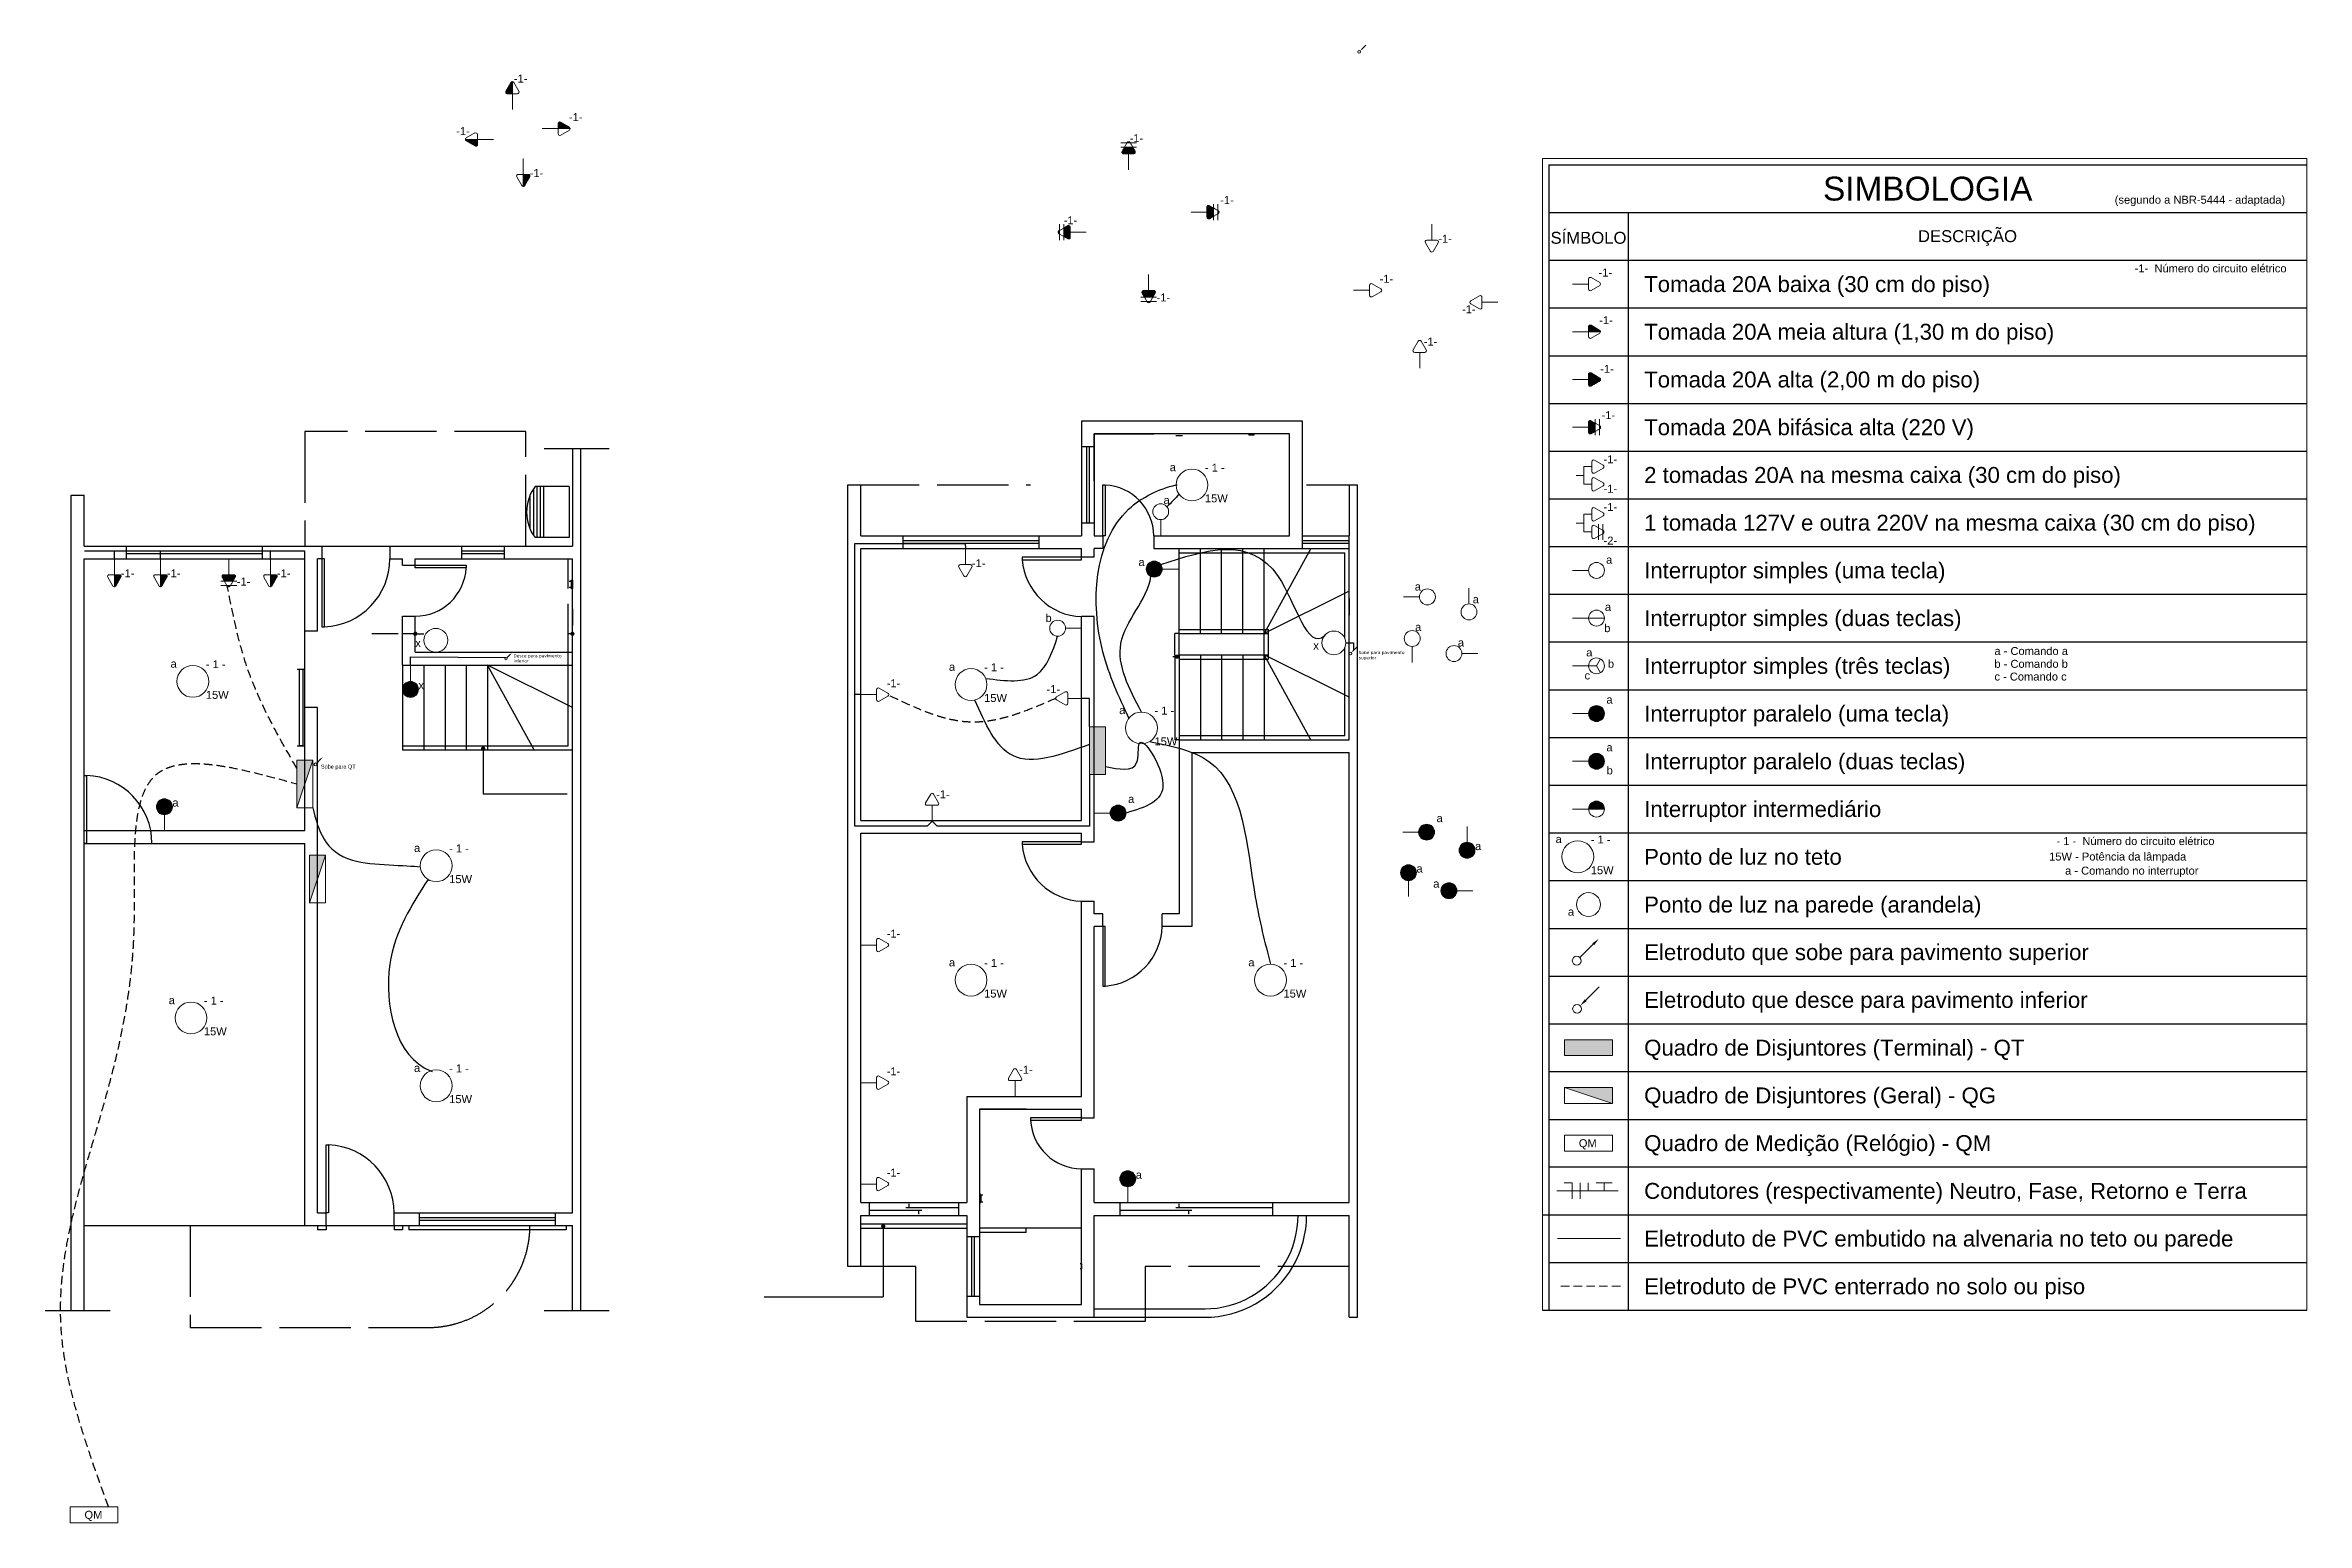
# Model space of a CAD drawing. Header units: millimetres. Extents: x 119340 to 275113, y 14111 to 50800.
# Drawn here: x 119340 to 145967, y 14111 to 31507 of the extents above; entities outside this region: 3.
import ezdxf
from ezdxf.enums import TextEntityAlignment as Align

# ---------------------------------------------------------------- set-up
doc = ezdxf.new("R2010")
doc.units = ezdxf.units.MM
doc.header["$LTSCALE"] = 200
for name, pattern in [('ACAD_ISO02W100', [15, 12, -3]), ('ACAD_ISO04W100', [30, 24, -3, 0, -3]), ('DASHED', [0.75, 0.5, -0.25])]:
    doc.linetypes.add(name, pattern=pattern)
for name, color, linetype, lineweight in [('arquitetonico', 7, 'Continuous', 9), ('Eletrodutos', 4, 'Continuous', 9), ('simbologia', 2, 'Continuous', 9)]:
    doc.layers.add(name, color=color, linetype=linetype, lineweight=lineweight)
doc.layers.add('Texto', color=9, linetype='Continuous')
doc.styles.add('style1', font='arial.ttf')
pattern_1 = [(45, (62944.5781, 29022.362), (-0.883883476, 0.883883476), [])]

msp = doc.modelspace()

# ---------------------------------------------------------------- texts
at = {"char_height": 36.53, "width": 622.18, "attachment_point": 1}
for s, insert in [('{\\fVerdana|b0|i0|c0|p34;Desce para pavimento inferior}', (124853, 24337)), ('{\\fVerdana|b0|i0|c0|p34;Sobe para pavimento superior}', (134805, 24375))]:
    msp.add_mtext(s, dxfattribs=dict(at, insert=insert))
at = {"layer": 'Texto', "style": 'style1'}
for s, height, p in [('a', 93.7, (275040, 50726)), ('-1-', 93.7, (124858, 31068)), ('-1-', 93.7, (125505, 30614)), ('-1-', 93.7, (124178, 30449)), ('-1-', 93.7, (132108, 30366)), ('-1-', 93.7, (125044, 29955)), ('-1-', 93.7, (133173, 29637)), ('-1-', 93.7, (131331, 29399)), ('-1-', 93.7, (135742, 29182)), ('-1-', 93.7, (135051, 28710)), ('-1-', 93.7, (137628, 28783)), ('Tomada 20A baixa (30 cm do piso)', 187.31, (138165, 28601)), ('       -1-  Número do circuito elétrico', 93.65, (143686, 28833)), ('-1-', 93.7, (132425, 28491)), ('-1-', 93.7, (136021, 28351)), ('-1-', 93.7, (137636, 28223)), ('Tomada 20A meia altura (1,30 m do piso)', 187.31, (138165, 28040)), ('-1-', 93.7, (135570, 27971)), ('-1-', 93.7, (137648, 27650)), ('Tomada 20A alta (2,00 m do piso)', 187.31, (138165, 27478)), ('-1-', 93.7, (137665, 27105)), ('Tomada 20A bifásica alta (220 V)', 187.31, (138165, 26916)), ('-1-', 93.7, (137687, 26585)), ('a', 93.7, (132580, 26492)), ('- 1 -', 93.7, (132994, 26486)), ('2 tomadas 20A na mesma caixa (30 cm do piso)', 187.31, (138165, 26354)), ('a', 93.7, (132507, 26105)), ('15W', 93.7, (132994, 26125)), ('15W', 93.7, (132994, 26125)), ('-1-', 93.7, (137687, 26238)), ('-1-', 93.7, (137687, 26023)), ('1 tomada 127V e outra 220V na mesma caixa (30 cm do piso)', 187.31, (138165, 25792)), ('-2-', 93.7, (137687, 25628)), ('-1-', 93.7, (120230, 25242)), ('-1-', 93.7, (120773, 25242)), ('-1-', 93.7, (122067, 25242)), ('-1-', 93.7, (130250, 25362)), ('a', 93.7, (132212, 25375)), ('a', 93.7, (137717, 25403)), ('Interruptor simples (uma tecla)', 187.31, (138165, 25230)), ('-1-', 93.7, (121595, 25145)), ('a', 93.7, (135465, 25087)), ('b', 93.7, (131117, 24717)), ('a', 93.7, (136147, 24937)), ('a', 93.7, (137703, 24847)), ('Interruptor simples (duas teclas)', 187.31, (138165, 24668)), ('a', 93.7, (135469, 24611)), ('a', 93.7, (135972, 24428)), ('b', 93.7, (137695, 24597)), ('a', 93.7, (120816, 24179)), ('- 1 -', 93.7, (121231, 24173)), ('x', 93.7, (123697, 24422)), ('x', 93.7, (134270, 24392)), ('a', 93.7, (137483, 24311)), ('b', 93.7, (137738, 24178)), ('Interruptor simples (três teclas)', 187.31, (138165, 24106)), ('a - Comando a', 93.65, (142289, 24328)), ('b - Comando b', 93.65, (142289, 24177)), ('x', 93.7, (123734, 23925)), ('-1-', 93.7, (129247, 23949)), ('a', 93.7, (129980, 24142)), ('- 1 -', 93.7, (130394, 24136)), ('-1-', 93.7, (131129, 23879)), ('c', 93.7, (137464, 24040)), ('c - Comando c', 93.65, (142289, 24027)), ('15W', 93.7, (121231, 23812)), ('15W', 93.7, (121231, 23812)), ('15W', 93.7, (130394, 23775)), ('15W', 93.7, (130394, 23775)), ('a', 93.7, (131985, 23632)), ('- 1 -', 93.7, (132400, 23626)), ('a', 93.7, (137721, 23756)), ('Interruptor paralelo (uma tecla)', 187.31, (138165, 23544)), ('15W', 93.7, (132400, 23264)), ('15W', 93.7, (132400, 23264)), ('a', 93.7, (137721, 23194)), ('Interruptor paralelo (duas teclas)', 187.31, (138165, 22982)), ('b', 93.7, (137723, 22922)), ('-1-', 93.7, (129829, 22640)), ('a', 93.7, (132090, 22586)), ('a', 93.7, (120837, 22543)), ('a', 93.7, (135721, 22360)), ('Interruptor intermediário', 187.31, (138165, 22420)), ('a', 93.7, (136174, 22031)), ('a', 93.7, (137123, 22114)), ('- 1 -', 93.7, (137537, 22109)), ('       - 1 -  Número do circuito elétrico', 93.65, (142765, 22090)), ('a', 93.7, (123682, 22009)), ('- 1 -', 93.7, (124096, 22004)), ('a', 93.7, (135485, 21767)), ('15W', 93.7, (137537, 21747)), ('15W', 93.7, (137537, 21747)), ('Ponto de luz no teto', 187.31, (138165, 21858)), ('     15W - Potência da lâmpada', 93.65, (142752, 21908)), ('        a - Comando no interruptor', 93.65, (142830, 21742)), ('15W', 93.7, (124096, 21642)), ('15W', 93.7, (124096, 21642)), ('a', 93.7, (135682, 21589)), ('a', 93.7, (137268, 21259)), ('Ponto de luz na parede (arandela)', 187.31, (138165, 21296)), ('-1-', 93.7, (129247, 21000)), ('Eletroduto que sobe para pavimento superior', 187.31, (138165, 20735)), ('a', 93.7, (129980, 20662)), ('- 1 -', 93.7, (130394, 20656)), ('a', 93.7, (133505, 20662)), ('- 1 -', 93.7, (133919, 20656)), ('a', 93.7, (120794, 20217)), ('- 1 -', 93.7, (121208, 20212)), ('15W', 93.7, (130394, 20295)), ('15W', 93.7, (130394, 20295)), ('15W', 93.7, (133919, 20295)), ('15W', 93.7, (133919, 20295)), ('Eletroduto que desce para pavimento inferior', 187.31, (138165, 20173)), ('15W', 93.7, (121208, 19850)), ('15W', 93.7, (121208, 19850)), ('Quadro de Disjuntores (Terminal) - QT', 187.31, (138165, 19611)), ('a', 93.7, (123682, 19419)), ('- 1 -', 93.7, (124096, 19413)), ('-1-', 93.7, (129247, 19380)), ('-1-', 93.7, (130806, 19398)), ('Quadro de Disjuntores (Geral) - QG', 187.31, (138165, 19049)), ('15W', 93.7, (124096, 19052)), ('15W', 93.7, (124096, 19052)), ('Quadro de Medição (Relógio) - QM', 187.31, (138165, 18487)), ('QM', 93.7, (137396, 18533)), ('-1-', 93.7, (129247, 18187)), ('a', 93.7, (132179, 18162)), ('Condutores (respectivamente) Neutro, Fase, Retorno e Terra', 187.31, (138165, 17925)), ('Eletroduto de PVC embutido na alvenaria no teto ou parede', 187.31, (138165, 17363)), ('Eletroduto de PVC enterrado no solo ou piso', 187.31, (138165, 16801)), ('QM', 93.7, (119802, 14158))]:
    msp.add_text(s, height=height, dxfattribs=at).set_placement(p)
for s, height, p in [('SIMBOLOGIA', 281, (141504, 29819)), ('(segundo a NBR-5444 - adaptada)', 93.65, (144709, 29676)), ('SÍMBOLO', 140.5, (137510, 29257)), ('DESCRIÇÃO', 140.5, (141972, 29257))]:
    msp.add_text(s, height=height, dxfattribs=at).set_placement(p, align=Align.MIDDLE)
at = {"layer": 'Texto', "lineweight": 30}
msp.add_text('Sobe para QT', height=47.16, dxfattribs=at).set_placement((122586, 22990))

# ---------------------------------------------------------------- blocks, each defined once
blk = doc.blocks.new('_Dot')
at = {"color": 0, "linetype": 'ByBlock', "lineweight": -2}
blk.add_line((-0.5, 0), (-1, 0), dxfattribs=at)
at = {"color": 0, "linetype": 'ByBlock', "const_width": 0.5}
blk.add_lwpolyline([(-0.25, 0, 1), (0.25, 0, 1)], format="xyb", close=True, dxfattribs=at)

# ---------------------------------------------------------------- hatches: boundary and pattern name
at = {"layer": 'simbologia'}
h = msp.add_hatch(dxfattribs=at)
h.set_pattern_fill('ANSI31', color=256, scale=10, angle=90)
h.set_pattern_definition([(135, (130082.196, -44336.576), (-0.883883476, -0.883883476), [])])
h.paths.add_polyline_path([(132019, 30259, 0.57735), (132036, 30229), (132154, 30229, 0.57735), (132172, 30259), (132144, 30306), (132046, 30306)], flags=16)
h.paths.add_polyline_path([(132019, 30259, 0.57735), (132036, 30229), (132154, 30229, 0.57735), (132172, 30259), (132115, 30357), (132076, 30357)], flags=17)
h.paths.add_polyline_path([(132078, 30361), (132019, 30259, 0.57735), (132036, 30229), (132154, 30229, 0.57735), (132172, 30259), (132113, 30361, 0.57735)])
h = msp.add_hatch(dxfattribs=at)
h.set_pattern_fill('ANSI31', color=256, scale=10)
h.set_pattern_definition([(45, (58452.9436, 31554.856), (-0.883883476, 0.883883476), [])])
h.paths.add_polyline_path([(133048, 29618, 0.57735), (133018, 29601), (133018, 29483, 0.57735), (133048, 29465), (133095, 29493), (133095, 29591)], flags=16)
h.paths.add_polyline_path([(133048, 29618, 0.57735), (133018, 29601), (133018, 29483, 0.57735), (133048, 29465), (133146, 29522), (133146, 29562)], flags=17)
h.paths.add_polyline_path([(133150, 29559), (133048, 29618, 0.57735), (133018, 29601), (133018, 29483, 0.57735), (133048, 29465), (133150, 29525, 0.57735)])
h = msp.add_hatch(dxfattribs=at)
h.set_pattern_fill('ANSI31', color=256, scale=10, angle=-180)
h.set_pattern_definition([(225, (205973.628, 27292.6763), (0.883883476, -0.883883476), [])])
h.paths.add_polyline_path([(131378, 29229, 0.57735), (131408, 29247), (131408, 29365, 0.57735), (131378, 29382), (131331, 29355), (131331, 29257)], flags=16)
h.paths.add_polyline_path([(131378, 29229, 0.57735), (131408, 29247), (131408, 29365, 0.57735), (131378, 29382), (131280, 29325), (131280, 29286)], flags=17)
h.paths.add_polyline_path([(131276, 29288), (131378, 29229, 0.57735), (131408, 29247), (131408, 29365, 0.57735), (131378, 29382), (131276, 29323, 0.57735)])
h = msp.add_hatch(dxfattribs=at)
h.set_pattern_fill('ANSI31', color=256, scale=10, angle=-90)
h.set_pattern_definition([(315, (134344.3756, 103184.1083), (0.883883476, 0.883883476), [])])
h.paths.add_polyline_path([(132408, 28589, 0.57735), (132390, 28619), (132272, 28619, 0.57735), (132255, 28589), (132282, 28542), (132380, 28542)], flags=16)
h.paths.add_polyline_path([(132408, 28589, 0.57735), (132390, 28619), (132272, 28619, 0.57735), (132255, 28589), (132312, 28491), (132351, 28491)], flags=17)
h.paths.add_polyline_path([(132349, 28487), (132408, 28589, 0.57735), (132390, 28619), (132272, 28619, 0.57735), (132255, 28589), (132314, 28487, 0.57735)])
h = msp.add_hatch(dxfattribs=at)
h.set_pattern_fill('ANSI31', color=256, scale=10)
h.set_pattern_definition(pattern_1)
h.paths.add_polyline_path([(137652, 28133, 0.267949), (137642, 28150), (137540, 28210, 0.57735), (137510, 28192), (137510, 28133)])
h.paths.add_polyline_path([(137642, 27554, 0.57735), (137642, 27589), (137540, 27648, 0.57735), (137510, 27630), (137510, 27512, 0.57735), (137540, 27495)])
h = msp.add_hatch(dxfattribs=at)
h.set_pattern_fill('ANSI31', color=256, scale=10)
h.set_pattern_definition(pattern_1)
h.paths.add_polyline_path([(137540, 27086, 0.57735), (137510, 27068), (137510, 26950, 0.57735), (137540, 26933), (137587, 26960), (137587, 27058)], flags=16)
h.paths.add_polyline_path([(137540, 27086, 0.57735), (137510, 27068), (137510, 26950, 0.57735), (137540, 26933), (137638, 26990), (137638, 27029)], flags=17)
h.paths.add_polyline_path([(137642, 27027), (137540, 27086, 0.57735), (137510, 27068), (137510, 26950, 0.57735), (137540, 26933), (137642, 26992, 0.57735)])
for points in [[(132304, 25339, 1), (132491, 25339, 1)], [(123640, 23830, 1), (123640, 24017, 1)], [(137697, 23638, 1), (137510, 23638, 1)], [(131636, 22921), (131823, 22921), (131823, 23483), (131636, 23483)], [(137697, 23076, 1), (137510, 23076, 1)], [(122490, 23091), (122303, 23091), (122303, 22529)], [(122490, 23091), (122303, 23091), (122303, 22529)], [(120743, 22635, 1), (120743, 22447, 1)], [(132066, 22467, 1), (131879, 22467, 1)], [(137697, 22514, 1), (137510, 22514)], [(135697, 22242, 1), (135510, 22242, 1)], [(136080, 21935, 1), (136080, 22123, 1)], [(122640, 21972), (122453, 21972), (122453, 21410)], [(135391, 21859, 1), (135391, 21671, 1)], [(135774, 21553, 1), (135961, 21553, 1)], [(137229, 19798), (137229, 19611), (137791, 19611), (137791, 19798)], [(137791, 19049), (137791, 19236), (137229, 19236)], [(132085, 18254, 1), (132085, 18067, 1)]]:
    msp.add_hatch(color=256, dxfattribs=at).paths.add_polyline_path(points)
h = msp.add_hatch(dxfattribs=at)
h.set_pattern_fill('ANSI31', color=256, scale=10, angle=-90)
h.set_pattern_definition([(315, (123514.2127, 99837.9882), (0.883883476, 0.883883476), [])])
h.paths.add_polyline_path([(121578, 25243, 0.57735), (121560, 25273), (121442, 25273, 0.57735), (121425, 25243), (121452, 25196), (121550, 25196)], flags=16)
h.paths.add_polyline_path([(121578, 25243, 0.57735), (121560, 25273), (121442, 25273, 0.57735), (121425, 25243), (121481, 25145), (121521, 25145)], flags=17)
h.paths.add_polyline_path([(121519, 25140), (121578, 25243, 0.57735), (121560, 25273), (121442, 25273, 0.57735), (121425, 25243), (121484, 25140, 0.57735)])

# ---------------------------------------------------------------- linework, layer by layer
at = {"linetype": 'ACAD_ISO02W100', "lineweight": 30, "ltscale": 0.35}
for p, q in [((124997, 26960), (122397, 26960)), ((122397, 26960), (122397, 25610)), ((124997, 25610), (124997, 26960)), ((128791, 26330), (130941, 26330)), ((134191, 26330), (134691, 26330)), ((121047, 17610), (121047, 16410)), ((129591, 17130), (128941, 17130)), ((129591, 16480), (129591, 17130)), ((134691, 17130), (132291, 17130)), ((132291, 17130), (132291, 16480)), ((121047, 16410), (123847, 16410)), ((132291, 16480), (129591, 16480))]:
    msp.add_line(p, q, dxfattribs=at)
at = {"lineweight": 30, "ltscale": 0.35}
for p, q in [((134141, 27080), (131541, 27080)), ((131541, 27080), (131541, 25730)), ((133991, 26930), (131691, 26930)), ((131691, 26930), (131691, 25730)), ((133991, 25730), (133991, 26930)), ((134141, 25730), (134141, 27080)), ((132691, 24580), (132691, 25580)), ((132941, 24580), (132941, 25580)), ((133191, 24580), (133191, 25580)), ((133441, 24580), (133441, 25580)), ((133691, 24580), (133691, 25580)), ((134241, 25580), (133691, 24580)), ((134691, 25080), (133691, 24580)), ((132691, 24580), (133741, 24580)), ((130191, 19130), (130191, 17880)), ((130191, 19130), (131541, 19130)), ((130341, 18980), (130341, 16680)), ((130341, 18980), (131541, 18980)), ((130191, 17730), (130191, 16530)), ((130191, 16530), (131691, 16530)), ((130341, 16680), (131541, 16680))]:
    msp.add_line(p, q, dxfattribs=at)
at = {"lineweight": 30}
for p, q in [((131691, 26380), (131691, 26930)), ((131691, 26930), (132391, 26930)), ((125547, 26760), (125547, 25610)), ((125647, 16610), (125647, 26760)), ((131691, 26780), (131541, 26780)), ((131601, 26780), (131601, 25880)), ((131631, 26780), (131631, 25880)), ((119647, 16610), (119647, 26210)), ((119647, 26210), (119797, 26210)), ((119797, 25610), (119797, 26210)), ((125047, 26206), (125047, 25814)), ((125087, 26281), (125087, 25739)), ((125507, 26310), (125107, 26310)), ((125127, 26310), (125127, 25710)), ((125167, 26310), (125167, 25710)), ((125207, 26310), (125207, 25710)), ((125507, 26310), (125507, 25710)), ((128791, 17130), (128791, 26330)), ((128791, 26330), (128941, 26330)), ((128941, 25730), (128941, 26330)), ((128941, 25730), (128941, 26330)), ((134691, 26330), (134691, 25730)), ((134691, 26330), (134791, 26330)), ((134791, 16530), (134791, 26330)), ((131691, 25880), (131541, 25880)), ((119797, 25610), (125547, 25610)), ((120297, 25460), (120297, 25610)), ((121897, 25460), (121897, 25610)), ((122547, 25610), (122597, 25610)), ((122597, 25610), (122597, 25460)), ((123397, 25610), (123397, 25460)), ((124247, 25460), (124247, 25610)), ((124747, 25460), (124747, 25610)), ((125507, 25710), (125107, 25710)), ((128941, 25730), (131541, 25730)), ((128941, 25580), (131541, 25580)), ((128941, 22380), (128941, 25580)), ((129441, 25580), (129441, 25730)), ((131041, 25670), (129441, 25670)), ((131041, 25640), (129441, 25640)), ((131041, 25580), (131041, 25730)), ((131541, 25480), (131541, 25580)), ((131691, 25730), (131791, 25730)), ((131691, 25730), (131771, 25730)), ((131791, 25580), (131691, 25580)), ((131691, 25480), (131691, 25580)), ((131791, 25730), (131791, 25580)), ((132391, 25730), (132391, 25580)), ((132391, 25730), (133991, 25730)), ((132391, 25580), (134691, 25580)), ((134141, 25580), (134141, 25730)), ((134141, 25730), (134691, 25730)), ((134691, 25670), (134141, 25670)), ((134691, 25640), (134141, 25640)), ((134691, 25580), (134691, 25730)), ((134691, 23330), (134691, 25580)), ((119797, 22260), (119797, 25460)), ((119797, 25460), (122397, 25460)), ((121897, 25550), (120297, 25550)), ((121897, 25520), (120297, 25520)), ((122397, 24610), (122397, 25460)), ((122597, 25460), (122547, 25460)), ((122547, 24610), (122547, 25460)), ((123397, 25460), (123547, 25460)), ((123547, 25385), (123547, 25460)), ((123547, 25385), (123697, 25385)), ((123697, 25460), (125547, 25460)), ((123697, 25385), (123697, 25460)), ((124747, 25550), (124247, 25550)), ((124747, 25520), (124247, 25520)), ((125547, 17760), (125547, 25460)), ((131691, 25480), (131541, 25480)), ((132691, 25530), (134641, 25530)), ((134641, 24525), (134641, 25530)), ((123547, 24210), (123547, 24785)), ((123547, 24785), (123697, 24785)), ((123697, 24360), (123697, 24785)), ((125547, 24873), (125547, 24678)), ((131541, 22380), (131541, 24780)), ((131691, 24780), (131541, 24780)), ((131691, 22130), (131691, 24780)), ((134691, 24992), (134691, 24798)), ((122547, 24610), (122397, 24610)), ((123747, 24578), (123797, 24578)), ((132641, 24330), (132641, 24580)), ((132691, 24580), (132641, 24580)), ((132691, 24630), (133741, 24630)), ((132691, 24330), (132691, 24580)), ((133691, 24280), (133691, 24630)), ((133741, 24280), (133741, 24630)), ((123697, 24360), (125547, 24360)), ((132641, 24330), (132641, 23330)), ((132691, 24330), (133741, 24330)), ((132691, 24330), (132691, 23330)), ((132691, 24280), (133741, 24280)), ((132941, 24330), (132941, 23330)), ((133191, 24330), (133191, 23330)), ((133441, 24330), (133441, 23330)), ((133691, 24330), (133691, 23330)), ((134241, 23330), (133691, 24330)), ((134691, 23830), (133691, 24330)), ((134641, 23380), (134641, 24415)), ((134691, 23330), (134691, 24330)), ((122307, 24160), (122397, 24160)), ((122332, 24160), (122372, 24160)), ((122332, 23260), (122332, 24160)), ((122372, 24160), (122372, 23260)), ((123547, 24210), (125547, 24210)), ((123547, 24210), (123547, 23210)), ((123797, 24210), (123797, 23210)), ((124047, 24210), (124047, 23210)), ((124297, 24210), (124297, 23210)), ((124547, 24210), (124547, 23210)), ((125097, 23210), (124547, 24210)), ((125547, 23710), (124547, 24210)), ((125497, 23260), (125497, 24210)), ((125547, 23210), (125547, 24210)), ((122397, 22260), (122397, 23710)), ((122547, 23710), (122397, 23710)), ((122547, 17760), (122547, 23710)), ((122307, 23260), (122397, 23260)), ((122372, 23260), (122332, 23260)), ((123547, 23260), (125497, 23260)), ((123547, 23210), (125547, 23210)), ((132691, 23330), (132641, 23330)), ((132691, 23380), (134641, 23380)), ((132691, 23330), (134691, 23330)), ((132691, 23330), (132691, 21280)), ((132841, 23180), (134691, 23180)), ((132841, 23180), (132841, 21130)), ((134691, 17880), (134691, 23180)), ((128941, 22380), (131541, 22380)), ((119797, 22260), (122397, 22260)), ((119797, 16610), (119797, 22110)), ((119797, 22110), (122397, 22110)), ((122397, 17610), (122397, 22110)), ((128941, 17880), (128941, 22230)), ((128941, 22230), (131541, 22230)), ((131541, 22130), (131541, 22230)), ((131541, 22130), (131691, 22130)), ((131541, 19130), (131541, 21430)), ((131541, 21430), (131691, 21430)), ((131691, 21280), (131691, 21430)), ((131791, 21280), (131691, 21280)), ((131791, 21130), (131691, 21130)), ((131691, 18880), (131691, 21130)), ((131791, 21130), (131791, 21280)), ((132691, 21280), (132491, 21280)), ((132491, 21130), (132491, 21280)), ((132841, 21130), (132491, 21130)), ((130891, 18980), (130341, 18980)), ((130341, 18980), (130341, 18280)), ((131541, 18880), (131541, 18980)), ((131541, 18880), (131691, 18880)), ((131541, 16680), (131541, 18280)), ((131541, 18280), (131691, 18280)), ((131691, 17880), (131691, 18280)), ((128941, 17880), (130191, 17880)), ((129041, 17880), (129041, 17730)), ((129511, 17820), (129511, 17865)), ((130091, 17880), (130091, 17730)), ((131691, 17880), (134691, 17880)), ((131991, 17880), (131991, 17730)), ((132691, 17820), (132691, 17865)), ((133791, 17880), (133791, 17730)), ((119797, 17610), (125547, 17610)), ((119797, 17610), (121047, 17610)), ((122547, 17760), (122647, 17760)), ((122547, 17610), (122547, 17560)), ((122647, 17610), (122647, 17760)), ((122647, 17610), (122647, 17560)), ((123447, 17610), (123447, 17760)), ((123447, 17760), (125547, 17760)), ((123447, 17610), (123447, 17560)), ((123547, 17610), (123547, 17560)), ((123622, 17610), (123622, 17560)), ((123747, 17610), (123747, 17760)), ((125347, 17700), (123747, 17700)), ((125347, 17670), (123747, 17670)), ((125347, 17610), (125347, 17760)), ((125472, 17610), (125472, 17560)), ((125547, 16610), (125547, 17610)), ((128941, 17730), (130191, 17730)), ((128941, 17730), (130191, 17730)), ((128941, 17130), (128941, 17730)), ((128941, 17630), (130191, 17630)), ((128941, 17580), (130191, 17580)), ((129041, 17790), (129661, 17790)), ((130091, 17820), (129471, 17820)), ((129621, 17790), (129621, 17745)), ((131541, 17580), (130341, 17580)), ((130891, 17530), (130891, 17580)), ((131691, 16530), (131691, 17730)), ((131691, 17730), (134691, 17730)), ((131991, 17790), (132841, 17790)), ((133791, 17820), (132651, 17820)), ((132801, 17790), (132801, 17745)), ((134691, 16530), (134691, 17730)), ((122647, 17560), (122547, 17560)), ((123547, 17560), (123447, 17560)), ((125472, 17560), (123622, 17560)), ((130191, 17480), (130341, 17480)), ((130251, 16780), (130251, 17480)), ((130281, 16780), (130281, 17480)), ((130891, 17530), (130341, 17530)), ((128941, 17130), (128791, 17130)), ((130191, 16780), (130341, 16780)), ((131691, 16630), (132991, 16630)), ((131691, 16530), (132991, 16530)), ((134691, 16530), (134791, 16530))]:
    msp.add_line(p, q, dxfattribs=at)
at = {"color": 0, "lineweight": 30}
for p, q in [((132653, 26914), (132730, 26914)), ((133570, 26930), (133512, 26930)), ((133512, 26930), (133512, 26916)), ((133570, 26916), (133512, 26916)), ((133570, 26930), (133570, 26916)), ((125531, 25199), (125531, 25121)), ((130357, 17968), (130357, 17891)), ((131541, 17159), (131527, 17159)), ((131541, 17101), (131527, 17101)), ((131541, 17159), (131541, 17101))]:
    msp.add_line(p, q, dxfattribs=at)
at = {"linetype": 'ACAD_ISO04W100', "lineweight": 30, "ltscale": 0.35}
for p, q in [((125215, 26760), (125978, 26760)), ((119340, 16610), (120103, 16610)), ((125215, 16610), (125978, 16610))]:
    msp.add_line(p, q, dxfattribs=at)
at = {"linetype": 'ACAD_ISO02W100', "lineweight": 30, "ltscale": 0.3}
msp.add_line((125497, 24210), (125497, 25460), dxfattribs=at)
for p, q in [((123497, 24578), (123187, 24578)), ((123697, 24578), (123547, 24578)), ((124496, 23226), (124496, 22692)), ((124496, 22692), (125486, 22692)), ((129206, 17603), (129206, 16770)), ((127803, 16770), (129206, 16770))]:
    msp.add_line(p, q)
at = {"lineweight": 30}
for points in [[(131791, 25730), (131791, 26330), (131821, 26330), (131821, 25730)], [(122597, 25460), (122597, 24660), (122627, 24660), (122627, 25460)], [(123697, 25385), (124297, 25385), (124297, 25355), (123697, 25355)], [(131541, 25480), (130841, 25480), (130841, 25450), (131541, 25450)], [(119797, 22110), (119797, 22910), (119827, 22910), (119827, 22110)], [(131541, 22130), (130841, 22130), (130841, 22100), (131541, 22100)], [(131791, 21130), (131791, 20430), (131821, 20430), (131821, 21130)], [(131541, 18880), (130941, 18880), (130941, 18850), (131541, 18850)], [(122647, 17760), (122647, 18560), (122677, 18560), (122677, 17760)]]:
    msp.add_lwpolyline(points, close=True, dxfattribs=at)
at = {"color": 0, "lineweight": 30}
for points in [[(125508, 25199), (125531, 25199), (125531, 25208), (125547, 25208), (125547, 25112), (125531, 25112), (125531, 25121), (125508, 25121)], [(130380, 17968), (130357, 17968), (130357, 17978), (130341, 17978), (130341, 17882), (130357, 17882), (130357, 17891), (130380, 17891)]]:
    msp.add_lwpolyline(points, dxfattribs=at)
at = {"lineweight": 30}
for centre, radius, start, end in [((125507, 26010), 500, 143.1301, 216.8699), ((131791, 25730), 600, 0, 87.134), ((122597, 25460), 800, 272.1491, 0), ((123697, 25385), 600, 270, 357.134), ((131567, 25506), 727, 184.4877, 268.0212), ((119797, 22110), 800, 0, 87.8509), ((131567, 22156), 727, 184.4877, 268.0212), ((131765, 21155), 727, 274.4877, 358.0212), ((131541, 18880), 600, 182.866, 270), ((122647, 17760), 800, 0, 87.8509)]:
    msp.add_arc(centre, radius, start, end, dxfattribs=at)
at = {"linetype": 'ACAD_ISO02W100', "lineweight": 30, "ltscale": 0.35}
for start, end in [(330, 0), (270, 330)]:
    msp.add_arc((123847, 17610), 1200, start, end, dxfattribs=at)
at = {"lineweight": 30, "ltscale": 0.35}
for radius, start, end in [(1100, 330, 0), (1200, 330, 0), (1100, 270, 330), (1200, 270, 330)]:
    msp.add_arc((132991, 17730), radius, start, end, dxfattribs=at)
at = {"layer": 'arquitetonico', "lineweight": -3}
msp.add_line((136967, 17738), (145967, 17738), dxfattribs=at)
at = {"layer": 'Eletrodutos'}
for p, q in [((136967, 30175), (145967, 30175)), ((136967, 30175), (136967, 16614)), ((145967, 30175), (145967, 16614)), ((137860, 18019), (137138, 18019)), ((137885, 17457), (137145, 17457))]:
    msp.add_line(p, q, dxfattribs=at)
at = {"layer": 'Eletrodutos', "lineweight": 30}
for p, q in [((128872, 22311), (128872, 25641)), ((128872, 25641), (130171, 25640)), ((130171, 25640), (130174, 25580)), ((122397, 25552), (119803, 25552)), ((122397, 23091), (122397, 25552)), ((123640, 24204), (123640, 24306)), ((123640, 24306), (124765, 24298)), ((134653, 24470), (134744, 24470)), ((134744, 24470), (134744, 24379)), ((128941, 23861), (128872, 23861)), ((131636, 23817), (131541, 23817)), ((131636, 23483), (131636, 23817)), ((131636, 22921), (131636, 22313)), ((129782, 22371), (129722, 22311)), ((129841, 22313), (129782, 22371)), ((129722, 22311), (128872, 22311)), ((131636, 22313), (129841, 22313))]:
    msp.add_line(p, q, dxfattribs=at)
at = {"layer": 'Eletrodutos', "linetype": 'DASHED', "lineweight": 30}
for p, q in [((120154, 25460), (120154, 25552)), ((120697, 25460), (120697, 25550)), ((121991, 25460), (121991, 25552))]:
    msp.add_line(p, q, dxfattribs=at)
at = {"layer": 'Eletrodutos', "linetype": 'DASHED'}
msp.add_line((137885, 16895), (137145, 16895), dxfattribs=at)
at = {"layer": 'Eletrodutos', "lineweight": 30}
for points in [[(132100, 23585), (131793, 24364), (132095, 26043), (132654, 26330), (132667, 26333)], [(132691, 26218), (132547, 26073)], [(132474, 25393), (133856, 25253), (134404, 24559), (134423, 24578)], [(132247, 23656), (132005, 24465), (132359, 25254), (132361, 25266)], [(130414, 24052), (131017, 24097), (131260, 24549)], [(131636, 23275), (130731, 23143), (130286, 23798)], [(131823, 23015), (132190, 23057), (132221, 23284), (132500, 22814), (132066, 22467)], [(132344, 23309), (133040, 23075), (133586, 21480), (133766, 20687)], [(123848, 21686), (123398, 20687), (123877, 19431), (123895, 19424)]]:
    msp.add_spline(points, degree=3, dxfattribs=at)
at = {"layer": 'Eletrodutos', "linetype": 'DASHED', "lineweight": 30}
for points in [[(122303, 22991), (121731, 24143), (121484, 25140)], [(131237, 23817), (130257, 23537), (129270, 23854)], [(120085, 14298), (119530, 16367), (120386, 21063), (120664, 22933), (122303, 22810)]]:
    msp.add_spline(points, degree=3, dxfattribs=at)
at = {"layer": 'Eletrodutos', "lineweight": 30}
msp.add_open_spline([(122490, 22529), (122556, 22270), (122671, 21819), (123594, 21859), (123757, 21832)], degree=3, knots=[0, 0, 0, 0, 772.717562, 1340.299436, 1340.299436, 1340.299436, 1340.299436], dxfattribs=at)
at = {"layer": 'simbologia'}
for p, q in [((274645, 50647), (274832, 50647)), ((134888, 31507), (134841, 31460)), ((134841, 31460), (134888, 31507)), ((124823, 31068), (124764, 30966)), ((124782, 30936), (124900, 30936)), ((124841, 31078), (124841, 30936)), ((124841, 30936), (124841, 30749)), ((124917, 30966), (124858, 31068)), ((124287, 30397), (124429, 30397)), ((124399, 30474), (124297, 30415)), ((124297, 30380), (124399, 30321)), ((124429, 30338), (124429, 30456)), ((124429, 30397), (124617, 30397)), ((125379, 30525), (125192, 30525)), ((125379, 30584), (125379, 30466)), ((125521, 30525), (125379, 30525)), ((125511, 30542), (125409, 30601)), ((125409, 30448), (125511, 30507)), ((132002, 30357), (132189, 30357)), ((124968, 29986), (124968, 30174)), ((132002, 30306), (132189, 30306)), ((132095, 30229), (132095, 30041)), ((124892, 29956), (124951, 29854)), ((125027, 29986), (124909, 29986)), ((124968, 29844), (124968, 29986)), ((124985, 29854), (125044, 29956)), ((133095, 29635), (133095, 29448)), ((133146, 29635), (133146, 29448)), ((131280, 29212), (131280, 29399)), ((131331, 29212), (131331, 29399)), ((131408, 29306), (131596, 29306)), ((133018, 29542), (132831, 29542)), ((135665, 29212), (135665, 29400)), ((132331, 28619), (132331, 28806)), ((132425, 28542), (132238, 28542)), ((132425, 28491), (132238, 28491)), ((134933, 28622), (134745, 28622)), ((137510, 28695), (137323, 28695)), ((136255, 28480), (136442, 28480)), ((137510, 28133), (137323, 28133)), ((137652, 28133), (137510, 28133)), ((135523, 27890), (135523, 27703)), ((137510, 27571), (137323, 27571)), ((137510, 27009), (137323, 27009)), ((137587, 27103), (137587, 26916)), ((137638, 27103), (137638, 26916)), ((137457, 26442), (137363, 26442)), ((137550, 26546), (137457, 26546)), ((137457, 26546), (137457, 26338)), ((137550, 26338), (137457, 26338)), ((132473, 25734), (132473, 25921)), ((137457, 25880), (137363, 25880)), ((137550, 25984), (137457, 25984)), ((137457, 25984), (137457, 25776)), ((137627, 25869), (137627, 25682)), ((137678, 25869), (137678, 25682)), ((130174, 25392), (130174, 25580)), ((137550, 25776), (137457, 25776)), ((120154, 25273), (120154, 25460)), ((120697, 25273), (120697, 25460)), ((121501, 25273), (121501, 25460)), ((121991, 25273), (121991, 25460)), ((132678, 25339), (132491, 25339)), ((137323, 25324), (137510, 25324)), ((120078, 25243), (120137, 25140)), ((120213, 25273), (120095, 25273)), ((120154, 25130), (120154, 25273)), ((120171, 25140), (120230, 25243)), ((120621, 25243), (120680, 25140)), ((120756, 25273), (120638, 25273)), ((120697, 25130), (120697, 25273)), ((120714, 25140), (120773, 25243)), ((121595, 25196), (121408, 25196)), ((121595, 25145), (121408, 25145)), ((121915, 25243), (121974, 25140)), ((122050, 25273), (121932, 25273)), ((121991, 25130), (121991, 25273)), ((122009, 25140), (122068, 25243)), ((136103, 25116), (136103, 24929)), ((135332, 25012), (135519, 25012)), ((131541, 24643), (131354, 24643)), ((137323, 24762), (137510, 24762)), ((137510, 24762), (137697, 24762)), ((124815, 24334), (124775, 24294)), ((134785, 24423), (134738, 24376)), ((134738, 24376), (134785, 24423)), ((135435, 24241), (135435, 24428)), ((136207, 24345), (136020, 24345)), ((137604, 24200), (137650, 24281)), ((123640, 24204), (123640, 24017)), ((137323, 24200), (137510, 24200)), ((137604, 24200), (137510, 24200)), ((137604, 24200), (137650, 24119)), ((129129, 23861), (128941, 23861)), ((131379, 23817), (131566, 23817)), ((137323, 23638), (137510, 23638)), ((122490, 23091), (122303, 22529)), ((122490, 23091), (122303, 22529)), ((122586, 23104), (122533, 23051)), ((137323, 23076), (137510, 23076)), ((120743, 22260), (120743, 22447)), ((129782, 22559), (129782, 22371)), ((131691, 22467), (131879, 22467)), ((137323, 22514), (137510, 22514)), ((137510, 22514), (137697, 22514)), ((135323, 22242), (135510, 22242)), ((136080, 22310), (136080, 22123)), ((122640, 21972), (122453, 21410)), ((135391, 21484), (135391, 21671)), ((136148, 21553), (135961, 21553)), ((129129, 20912), (128941, 20912)), ((137566, 20923), (137409, 20765)), ((137635, 20421), (137477, 20264)), ((137477, 20264), (137635, 20421)), ((129129, 19292), (128941, 19292)), ((130759, 19317), (130759, 19130)), ((137791, 19049), (137229, 19236)), ((137319, 18112), (137225, 18112)), ((137319, 18112), (137319, 17925)), ((137412, 18112), (137412, 17925)), ((137506, 18112), (137506, 18019)), ((137787, 18112), (137600, 18112)), ((137693, 18112), (137693, 18019)), ((129129, 18099), (128941, 18099)), ((132085, 17880), (132085, 18067))]:
    msp.add_line(p, q, dxfattribs=at)
at = {"layer": 'simbologia', "linetype": 'Continuous'}
for p, q in [((124788, 30936), (124762, 30962)), ((124787, 30936), (124762, 30960)), ((124785, 30936), (124762, 30959)), ((124783, 30936), (124762, 30957)), ((124781, 30936), (124762, 30956)), ((124779, 30936), (124762, 30954)), ((124777, 30936), (124762, 30952)), ((124792, 30936), (124763, 30964)), ((124790, 30936), (124763, 30963)), ((124775, 30937), (124763, 30949)), ((124794, 30936), (124764, 30966)), ((124772, 30938), (124764, 30946)), ((124797, 30936), (124765, 30968)), ((124796, 30936), (124765, 30967)), ((124799, 30936), (124766, 30969)), ((124803, 30936), (124767, 30971)), ((124801, 30936), (124767, 30970)), ((124804, 30936), (124768, 30972)), ((124808, 30936), (124769, 30974)), ((124806, 30936), (124769, 30973)), ((124810, 30936), (124770, 30976)), ((124813, 30936), (124771, 30978)), ((124811, 30936), (124771, 30977)), ((124817, 30936), (124772, 30980)), ((124815, 30936), (124772, 30979)), ((124818, 30936), (124773, 30981)), ((124822, 30936), (124774, 30983)), ((124820, 30936), (124774, 30982)), ((124824, 30936), (124775, 30985)), ((124827, 30936), (124776, 30987)), ((124826, 30936), (124776, 30986)), ((124829, 30936), (124777, 30988)), ((124833, 30936), (124778, 30990)), ((124831, 30936), (124778, 30989)), ((124834, 30936), (124779, 30991)), ((124838, 30936), (124780, 30994)), ((124836, 30936), (124780, 30992)), ((124840, 30936), (124781, 30995)), ((124841, 30938), (124782, 30997)), ((124841, 30937), (124782, 30996)), ((124841, 30942), (124783, 30999)), ((124841, 30940), (124783, 30998)), ((124841, 30944), (124784, 31000)), ((124841, 30947), (124785, 31002)), ((124841, 30946), (124785, 31001)), ((124841, 30949), (124786, 31004)), ((124841, 30953), (124787, 31006)), ((124841, 30951), (124787, 31005)), ((124841, 30954), (124788, 31007)), ((124841, 30958), (124789, 31009)), ((124841, 30956), (124789, 31008)), ((124841, 30960), (124790, 31010)), ((124841, 30963), (124791, 31013)), ((124841, 30961), (124791, 31011)), ((124841, 30965), (124792, 31014)), ((124841, 30969), (124793, 31016)), ((124841, 30967), (124793, 31015)), ((124841, 30972), (124794, 31018)), ((124841, 30970), (124794, 31017)), ((124841, 30974), (124795, 31019)), ((124841, 30977), (124796, 31022)), ((124841, 30976), (124796, 31020)), ((124841, 30979), (124797, 31023)), ((124841, 30983), (124798, 31025)), ((124841, 30981), (124798, 31024)), ((124841, 30984), (124799, 31026)), ((124841, 30988), (124800, 31028)), ((124841, 30986), (124800, 31027)), ((124841, 30990), (124801, 31029)), ((124841, 30993), (124802, 31032)), ((124841, 30992), (124802, 31031)), ((124841, 30995), (124803, 31033)), ((124841, 30999), (124804, 31035)), ((124841, 30997), (124804, 31034)), ((124841, 31002), (124805, 31037)), ((124841, 31000), (124805, 31036)), ((124841, 31004), (124806, 31038)), ((124841, 31007), (124807, 31041)), ((124841, 31006), (124807, 31039)), ((124841, 31009), (124808, 31042)), ((124841, 31013), (124809, 31044)), ((124841, 31011), (124809, 31043)), ((124841, 31015), (124810, 31045)), ((124841, 31018), (124811, 31047)), ((124841, 31016), (124811, 31046)), ((124841, 31020), (124812, 31048)), ((124841, 31023), (124813, 31051)), ((124841, 31022), (124813, 31050)), ((124841, 31025), (124814, 31052)), ((124841, 31029), (124815, 31054)), ((124841, 31027), (124815, 31053)), ((124841, 31032), (124816, 31056)), ((124841, 31030), (124816, 31055)), ((124841, 31034), (124817, 31057)), ((124841, 31037), (124818, 31060)), ((124841, 31036), (124818, 31059)), ((124841, 31039), (124819, 31061)), ((124841, 31043), (124820, 31063)), ((124841, 31041), (124820, 31062)), ((124841, 31045), (124821, 31064)), ((124841, 31048), (124822, 31066)), ((124841, 31046), (124822, 31065)), ((124841, 31050), (124823, 31067)), ((124841, 31053), (124824, 31070)), ((124841, 31052), (124824, 31069)), ((124841, 31055), (124825, 31071)), ((124841, 31057), (124826, 31072)), ((124841, 31059), (124827, 31073)), ((124841, 31060), (124828, 31073)), ((124841, 31062), (124829, 31074)), ((124841, 31064), (124830, 31075)), ((124841, 31066), (124831, 31076)), ((124841, 31068), (124832, 31076)), ((124841, 31069), (124833, 31077)), ((124841, 31071), (124835, 31077)), ((124841, 31073), (124836, 31077)), ((124841, 31075), (124837, 31078)), ((124841, 31076), (124839, 31078)), ((124291, 30397), (124287, 30394)), ((124289, 30397), (124287, 30396)), ((124294, 30397), (124288, 30391)), ((124292, 30397), (124288, 30393)), ((124298, 30397), (124289, 30389)), ((124296, 30397), (124289, 30390)), ((124301, 30397), (124290, 30387)), ((124299, 30397), (124290, 30388)), ((124303, 30397), (124291, 30386)), ((124305, 30397), (124292, 30385)), ((124307, 30397), (124293, 30384)), ((124308, 30397), (124294, 30383)), ((124310, 30397), (124295, 30382)), ((124312, 30397), (124296, 30381)), ((124314, 30397), (124297, 30380)), ((124315, 30397), (124298, 30380)), ((124317, 30397), (124299, 30379)), ((124319, 30397), (124300, 30378)), ((124321, 30397), (124301, 30378)), ((124322, 30397), (124302, 30377)), ((124324, 30397), (124303, 30377)), ((124326, 30397), (124304, 30376)), ((124328, 30397), (124306, 30375)), ((124330, 30397), (124307, 30375)), ((124331, 30397), (124308, 30374)), ((124333, 30397), (124309, 30373)), ((124335, 30397), (124310, 30373)), ((124337, 30397), (124311, 30372)), ((124338, 30397), (124312, 30371)), ((124340, 30397), (124313, 30371)), ((124342, 30397), (124315, 30370)), ((124344, 30397), (124316, 30369)), ((124345, 30397), (124317, 30369)), ((124347, 30397), (124318, 30368)), ((124349, 30397), (124319, 30367)), ((124351, 30397), (124320, 30367)), ((124353, 30397), (124321, 30366)), ((124354, 30397), (124322, 30366)), ((124356, 30397), (124324, 30365)), ((124358, 30397), (124325, 30364)), ((124360, 30397), (124326, 30364)), ((124361, 30397), (124327, 30363)), ((124363, 30397), (124328, 30362)), ((124365, 30397), (124329, 30362)), ((124367, 30397), (124330, 30361)), ((124368, 30397), (124331, 30360)), ((124370, 30397), (124333, 30360)), ((124372, 30397), (124334, 30359)), ((124374, 30397), (124335, 30358)), ((124376, 30397), (124336, 30358)), ((124377, 30397), (124337, 30357)), ((124379, 30397), (124338, 30356)), ((124381, 30397), (124339, 30356)), ((124383, 30397), (124340, 30355)), ((124384, 30397), (124341, 30355)), ((124386, 30397), (124343, 30354)), ((124388, 30397), (124344, 30353)), ((124390, 30397), (124345, 30353)), ((124391, 30397), (124346, 30352)), ((124393, 30397), (124347, 30351)), ((124395, 30397), (124348, 30351)), ((124397, 30397), (124349, 30350)), ((124398, 30397), (124350, 30349)), ((124400, 30397), (124352, 30349)), ((124402, 30397), (124353, 30348)), ((124404, 30397), (124354, 30347)), ((124406, 30397), (124355, 30347)), ((124407, 30397), (124356, 30346)), ((124409, 30397), (124357, 30345)), ((124411, 30397), (124358, 30345)), ((124413, 30397), (124359, 30344)), ((124414, 30397), (124361, 30344)), ((124416, 30397), (124362, 30343)), ((124418, 30397), (124363, 30342)), ((124420, 30397), (124364, 30342)), ((124421, 30397), (124365, 30341)), ((124423, 30397), (124366, 30340)), ((124425, 30397), (124367, 30340)), ((124427, 30397), (124368, 30339)), ((124429, 30397), (124369, 30338)), ((124429, 30397), (124371, 30338)), ((124429, 30395), (124372, 30337)), ((124429, 30393), (124373, 30336)), ((124429, 30391), (124374, 30336)), ((124429, 30389), (124375, 30335)), ((124429, 30388), (124376, 30334)), ((124429, 30386), (124377, 30334)), ((124429, 30384), (124378, 30333)), ((124429, 30382), (124380, 30333)), ((124429, 30381), (124381, 30332)), ((124429, 30379), (124382, 30331)), ((124429, 30377), (124383, 30331)), ((124429, 30375), (124384, 30330)), ((124429, 30374), (124385, 30329)), ((124429, 30372), (124386, 30329)), ((124429, 30370), (124387, 30328)), ((124429, 30368), (124389, 30327)), ((124429, 30366), (124390, 30327)), ((124429, 30365), (124391, 30326)), ((124429, 30363), (124392, 30325)), ((124429, 30361), (124393, 30325)), ((124429, 30359), (124394, 30324)), ((124429, 30358), (124395, 30323)), ((124429, 30356), (124396, 30323)), ((125379, 30586), (125397, 30604)), ((125379, 30584), (125399, 30604)), ((125379, 30582), (125401, 30604)), ((125379, 30588), (125395, 30603)), ((125379, 30580), (125402, 30603)), ((125379, 30579), (125404, 30603)), ((125379, 30577), (125405, 30603)), ((125379, 30575), (125406, 30602)), ((125379, 30573), (125408, 30602)), ((125379, 30572), (125409, 30601)), ((125379, 30570), (125410, 30601)), ((125379, 30568), (125411, 30600)), ((125379, 30566), (125412, 30599)), ((125379, 30564), (125413, 30599)), ((125379, 30563), (125414, 30598)), ((125379, 30561), (125415, 30597)), ((125379, 30559), (125417, 30597)), ((125379, 30557), (125418, 30596)), ((125379, 30556), (125419, 30595)), ((125379, 30554), (125420, 30595)), ((125379, 30552), (125421, 30594)), ((125379, 30550), (125422, 30593)), ((125379, 30549), (125423, 30593)), ((125379, 30547), (125424, 30592)), ((125379, 30545), (125425, 30592)), ((125379, 30543), (125427, 30591)), ((125379, 30541), (125428, 30590)), ((125379, 30540), (125429, 30590)), ((125379, 30538), (125430, 30589)), ((125379, 30536), (125431, 30588)), ((125379, 30534), (125432, 30588)), ((125379, 30533), (125433, 30587)), ((125379, 30531), (125434, 30586)), ((125379, 30529), (125436, 30586)), ((125379, 30527), (125437, 30585)), ((125379, 30526), (125438, 30584)), ((125380, 30590), (125392, 30603)), ((125380, 30525), (125439, 30584)), ((125382, 30594), (125389, 30601)), ((125382, 30525), (125440, 30583)), ((125383, 30525), (125441, 30582)), ((125385, 30525), (125442, 30582)), ((125387, 30525), (125443, 30581)), ((125389, 30525), (125445, 30581)), ((125391, 30525), (125446, 30580)), ((125392, 30525), (125447, 30579)), ((125394, 30525), (125448, 30579)), ((125396, 30525), (125449, 30578)), ((125398, 30525), (125450, 30577)), ((125399, 30525), (125451, 30577)), ((125401, 30525), (125452, 30576)), ((125403, 30525), (125454, 30575)), ((125405, 30525), (125455, 30575)), ((125406, 30525), (125456, 30574)), ((125408, 30525), (125457, 30573)), ((125410, 30525), (125458, 30573)), ((125412, 30525), (125459, 30572)), ((125413, 30525), (125460, 30571)), ((125415, 30525), (125461, 30571)), ((125417, 30525), (125462, 30570)), ((125419, 30525), (125464, 30570)), ((125421, 30525), (125465, 30569)), ((125422, 30525), (125466, 30568)), ((125424, 30525), (125467, 30568)), ((125426, 30525), (125468, 30567)), ((125428, 30525), (125469, 30566)), ((125429, 30525), (125470, 30566)), ((125431, 30525), (125471, 30565)), ((125433, 30525), (125473, 30564)), ((125435, 30525), (125474, 30564)), ((125436, 30525), (125475, 30563)), ((125438, 30525), (125476, 30562)), ((125440, 30525), (125477, 30562)), ((125442, 30525), (125478, 30561)), ((125444, 30525), (125479, 30560)), ((125445, 30525), (125480, 30560)), ((125447, 30525), (125482, 30559)), ((125449, 30525), (125483, 30559)), ((125451, 30525), (125484, 30558)), ((125452, 30525), (125485, 30557)), ((125454, 30525), (125486, 30557)), ((125456, 30525), (125487, 30556)), ((125458, 30525), (125488, 30555)), ((125459, 30525), (125489, 30555)), ((125461, 30525), (125490, 30554)), ((125463, 30525), (125492, 30553)), ((125465, 30525), (125493, 30553)), ((125467, 30525), (125494, 30552)), ((125468, 30525), (125495, 30551)), ((125470, 30525), (125496, 30551)), ((125472, 30525), (125497, 30550)), ((125474, 30525), (125498, 30549)), ((125475, 30525), (125499, 30549)), ((125477, 30525), (125501, 30548)), ((125479, 30525), (125502, 30548)), ((125481, 30525), (125503, 30547)), ((125482, 30525), (125504, 30546)), ((125484, 30525), (125505, 30546)), ((125486, 30525), (125506, 30545)), ((125488, 30525), (125507, 30544)), ((125489, 30525), (125508, 30544)), ((125491, 30525), (125510, 30543)), ((125493, 30525), (125511, 30542)), ((125495, 30525), (125512, 30542)), ((125497, 30525), (125513, 30541)), ((125498, 30525), (125514, 30540)), ((125500, 30525), (125515, 30539)), ((125502, 30525), (125516, 30539)), ((125504, 30525), (125517, 30538)), ((125505, 30525), (125517, 30537)), ((125507, 30525), (125518, 30536)), ((125509, 30525), (125519, 30534)), ((125511, 30525), (125519, 30533)), ((125512, 30525), (125520, 30532)), ((125514, 30525), (125520, 30531)), ((125516, 30525), (125521, 30529)), ((125518, 30525), (125521, 30528)), ((125520, 30525), (125521, 30526)), ((124429, 30354), (124398, 30322)), ((124429, 30352), (124399, 30322)), ((124429, 30351), (124400, 30321)), ((124429, 30349), (124401, 30320)), ((124429, 30347), (124402, 30320)), ((124429, 30345), (124403, 30319)), ((124429, 30343), (124405, 30319)), ((124429, 30342), (124406, 30319)), ((124429, 30340), (124408, 30318)), ((124429, 30338), (124410, 30318)), ((124429, 30336), (124412, 30318)), ((124429, 30334), (124414, 30319)), ((124428, 30332), (124416, 30320)), ((124427, 30329), (124419, 30321)), ((124968, 29985), (125027, 29926)), ((124968, 29984), (125026, 29925)), ((124968, 29982), (125026, 29924)), ((124968, 29980), (125025, 29923)), ((124968, 29978), (125024, 29922)), ((124968, 29977), (125024, 29921)), ((124968, 29975), (125023, 29920)), ((124968, 29973), (125022, 29918)), ((124968, 29971), (125022, 29917)), ((124968, 29969), (125021, 29916)), ((124968, 29968), (125020, 29915)), ((124968, 29966), (125020, 29914)), ((124968, 29964), (125019, 29913)), ((124968, 29962), (125019, 29912)), ((124968, 29961), (125018, 29911)), ((124968, 29959), (125017, 29910)), ((124968, 29957), (125017, 29908)), ((124968, 29955), (125016, 29907)), ((124968, 29954), (125015, 29906)), ((124968, 29952), (125015, 29905)), ((124968, 29950), (125014, 29904)), ((124968, 29948), (125013, 29903)), ((124968, 29946), (125013, 29902)), ((124968, 29945), (125012, 29901)), ((124968, 29943), (125011, 29899)), ((124968, 29941), (125011, 29898)), ((124968, 29939), (125010, 29897)), ((124968, 29938), (125009, 29896)), ((124968, 29936), (125009, 29895)), ((124968, 29934), (125008, 29894)), ((124968, 29932), (125008, 29893)), ((124968, 29931), (125007, 29892)), ((124968, 29929), (125006, 29890)), ((124968, 29927), (125006, 29889)), ((124968, 29925), (125005, 29888)), ((124968, 29924), (125004, 29887)), ((124968, 29922), (125004, 29886)), ((124968, 29920), (125003, 29885)), ((124968, 29918), (125002, 29884)), ((124968, 29916), (125002, 29883)), ((124968, 29915), (125001, 29882)), ((124968, 29913), (125000, 29880)), ((124968, 29911), (125000, 29879)), ((124968, 29909), (124999, 29878)), ((124968, 29908), (124998, 29877)), ((124968, 29906), (124998, 29876)), ((124968, 29904), (124997, 29875)), ((124968, 29902), (124997, 29874)), ((124968, 29901), (124996, 29873)), ((124968, 29899), (124995, 29871)), ((124968, 29897), (124995, 29870)), ((124968, 29895), (124994, 29869)), ((124968, 29893), (124993, 29868)), ((124968, 29892), (124993, 29867)), ((124968, 29890), (124992, 29866)), ((124968, 29888), (124991, 29865)), ((124968, 29886), (124991, 29864)), ((124968, 29885), (124990, 29862)), ((124968, 29883), (124989, 29861)), ((124968, 29881), (124989, 29860)), ((124968, 29879), (124988, 29859)), ((124968, 29878), (124987, 29858)), ((124968, 29876), (124987, 29857)), ((124968, 29874), (124986, 29856)), ((124968, 29872), (124986, 29855)), ((124968, 29870), (124985, 29853)), ((124968, 29869), (124984, 29852)), ((124968, 29867), (124983, 29851)), ((124968, 29865), (124983, 29850)), ((124968, 29863), (124982, 29850)), ((124968, 29862), (124981, 29849)), ((124968, 29860), (124980, 29848)), ((124968, 29858), (124979, 29847)), ((124968, 29856), (124978, 29847)), ((124968, 29855), (124976, 29846)), ((124968, 29853), (124975, 29845)), ((124968, 29851), (124974, 29845)), ((124968, 29849), (124973, 29845)), ((124968, 29847), (124971, 29844)), ((124968, 29846), (124969, 29844)), ((124969, 29986), (125028, 29927)), ((124971, 29986), (125028, 29929)), ((124972, 29986), (125029, 29930)), ((124974, 29986), (125030, 29931)), ((124976, 29986), (125030, 29932)), ((124978, 29986), (125031, 29933)), ((124979, 29986), (125031, 29934)), ((124981, 29986), (125032, 29935)), ((124983, 29986), (125033, 29936)), ((124985, 29986), (125033, 29938)), ((124986, 29986), (125034, 29939)), ((124988, 29986), (125035, 29940)), ((124990, 29986), (125035, 29941)), ((124992, 29986), (125036, 29942)), ((124993, 29986), (125037, 29943)), ((124995, 29986), (125037, 29944)), ((124997, 29986), (125038, 29945)), ((124999, 29986), (125039, 29947)), ((125001, 29986), (125039, 29948)), ((125002, 29986), (125040, 29949)), ((125004, 29986), (125041, 29950)), ((125006, 29986), (125041, 29951)), ((125008, 29986), (125042, 29952)), ((125009, 29986), (125042, 29953)), ((125011, 29986), (125043, 29954)), ((125013, 29986), (125044, 29955)), ((125015, 29986), (125044, 29957)), ((125016, 29986), (125045, 29958)), ((125018, 29986), (125046, 29959)), ((125020, 29986), (125046, 29960)), ((125022, 29986), (125046, 29962)), ((125024, 29986), (125047, 29963)), ((125025, 29986), (125047, 29965)), ((125027, 29986), (125047, 29966)), ((125029, 29986), (125047, 29968)), ((125031, 29986), (125046, 29970)), ((125034, 29985), (125046, 29973)), ((125037, 29984), (125044, 29976)), ((120154, 25272), (120213, 25213)), ((120154, 25270), (120212, 25212)), ((120154, 25268), (120212, 25211)), ((120154, 25267), (120211, 25209)), ((120154, 25265), (120211, 25208)), ((120154, 25263), (120210, 25207)), ((120154, 25261), (120209, 25206)), ((120154, 25259), (120209, 25205)), ((120154, 25258), (120208, 25204)), ((120154, 25256), (120207, 25203)), ((120154, 25254), (120207, 25202)), ((120154, 25252), (120206, 25200)), ((120154, 25251), (120205, 25199)), ((120154, 25249), (120205, 25198)), ((120154, 25247), (120204, 25197)), ((120154, 25245), (120203, 25196)), ((120154, 25244), (120203, 25195)), ((120154, 25242), (120202, 25194)), ((120154, 25240), (120201, 25193)), ((120154, 25238), (120201, 25191)), ((120154, 25236), (120200, 25190)), ((120154, 25235), (120200, 25189)), ((120154, 25233), (120199, 25188)), ((120154, 25231), (120198, 25187)), ((120154, 25229), (120198, 25186)), ((120154, 25228), (120197, 25185)), ((120154, 25226), (120196, 25184)), ((120154, 25224), (120196, 25183)), ((120154, 25222), (120195, 25181)), ((120154, 25221), (120194, 25180)), ((120154, 25219), (120194, 25179)), ((120154, 25217), (120193, 25178)), ((120154, 25215), (120192, 25177)), ((120154, 25213), (120192, 25176)), ((120154, 25212), (120191, 25175)), ((120154, 25210), (120190, 25174)), ((120154, 25208), (120190, 25172)), ((120154, 25206), (120189, 25171)), ((120154, 25205), (120188, 25170)), ((120154, 25203), (120188, 25169)), ((120154, 25201), (120187, 25168)), ((120154, 25199), (120187, 25167)), ((120154, 25198), (120186, 25166)), ((120154, 25196), (120185, 25165)), ((120154, 25194), (120185, 25163)), ((120154, 25192), (120184, 25162)), ((120154, 25190), (120183, 25161)), ((120154, 25189), (120183, 25160)), ((120154, 25187), (120182, 25159)), ((120154, 25185), (120181, 25158)), ((120154, 25183), (120181, 25157)), ((120154, 25182), (120180, 25156)), ((120154, 25180), (120179, 25154)), ((120154, 25178), (120179, 25153)), ((120154, 25176), (120178, 25152)), ((120154, 25175), (120178, 25151)), ((120154, 25173), (120177, 25150)), ((120154, 25171), (120176, 25149)), ((120154, 25169), (120176, 25148)), ((120154, 25168), (120175, 25147)), ((120154, 25166), (120174, 25146)), ((120154, 25164), (120174, 25144)), ((120154, 25162), (120173, 25143)), ((120154, 25160), (120172, 25142)), ((120154, 25159), (120172, 25141)), ((120154, 25157), (120171, 25140)), ((120154, 25155), (120170, 25139)), ((120154, 25153), (120170, 25138)), ((120154, 25152), (120169, 25137)), ((120154, 25150), (120168, 25136)), ((120154, 25148), (120167, 25135)), ((120154, 25146), (120166, 25134)), ((120154, 25145), (120165, 25134)), ((120154, 25143), (120164, 25133)), ((120154, 25141), (120163, 25132)), ((120154, 25139), (120161, 25132)), ((120154, 25137), (120160, 25131)), ((120154, 25136), (120159, 25131)), ((120154, 25134), (120157, 25131)), ((120154, 25132), (120156, 25131)), ((120155, 25273), (120214, 25214)), ((120157, 25273), (120214, 25215)), ((120158, 25273), (120215, 25216)), ((120160, 25273), (120216, 25217)), ((120162, 25273), (120216, 25218)), ((120164, 25273), (120217, 25219)), ((120166, 25273), (120218, 25221)), ((120167, 25273), (120218, 25222)), ((120169, 25273), (120219, 25223)), ((120171, 25273), (120220, 25224)), ((120173, 25273), (120220, 25225)), ((120174, 25273), (120221, 25226)), ((120176, 25273), (120222, 25227)), ((120178, 25273), (120222, 25228)), ((120180, 25273), (120223, 25230)), ((120181, 25273), (120223, 25231)), ((120183, 25273), (120224, 25232)), ((120185, 25273), (120225, 25233)), ((120187, 25273), (120225, 25234)), ((120188, 25273), (120226, 25235)), ((120190, 25273), (120227, 25236)), ((120192, 25273), (120227, 25237)), ((120194, 25273), (120228, 25239)), ((120196, 25273), (120229, 25240)), ((120197, 25273), (120229, 25241)), ((120199, 25273), (120230, 25242)), ((120201, 25273), (120231, 25243)), ((120203, 25273), (120231, 25244)), ((120204, 25273), (120232, 25245)), ((120206, 25273), (120232, 25247)), ((120208, 25273), (120233, 25248)), ((120210, 25273), (120233, 25250)), ((120211, 25273), (120233, 25251)), ((120213, 25273), (120233, 25253)), ((120215, 25273), (120233, 25255)), ((120217, 25272), (120233, 25257)), ((120220, 25272), (120232, 25259)), ((120223, 25270), (120230, 25263)), ((120697, 25272), (120756, 25213)), ((120697, 25270), (120755, 25212)), ((120697, 25268), (120755, 25211)), ((120697, 25267), (120754, 25209)), ((120697, 25265), (120753, 25208)), ((120697, 25263), (120753, 25207)), ((120697, 25261), (120752, 25206)), ((120697, 25259), (120751, 25205)), ((120697, 25258), (120751, 25204)), ((120697, 25256), (120750, 25203)), ((120697, 25254), (120749, 25202)), ((120697, 25252), (120749, 25200)), ((120697, 25251), (120748, 25199)), ((120697, 25249), (120747, 25198)), ((120697, 25247), (120747, 25197)), ((120697, 25245), (120746, 25196)), ((120697, 25244), (120746, 25195)), ((120697, 25242), (120745, 25194)), ((120697, 25240), (120744, 25193)), ((120697, 25238), (120744, 25191)), ((120697, 25236), (120743, 25190)), ((120697, 25235), (120742, 25189)), ((120697, 25233), (120742, 25188)), ((120697, 25231), (120741, 25187)), ((120697, 25229), (120740, 25186)), ((120697, 25228), (120740, 25185)), ((120697, 25226), (120739, 25184)), ((120697, 25224), (120738, 25183)), ((120697, 25222), (120738, 25181)), ((120697, 25221), (120737, 25180)), ((120697, 25219), (120736, 25179)), ((120697, 25217), (120736, 25178)), ((120697, 25215), (120735, 25177)), ((120697, 25213), (120735, 25176)), ((120697, 25212), (120734, 25175)), ((120697, 25210), (120733, 25174)), ((120697, 25208), (120733, 25172)), ((120697, 25206), (120732, 25171)), ((120697, 25205), (120731, 25170)), ((120697, 25203), (120731, 25169)), ((120697, 25201), (120730, 25168)), ((120697, 25199), (120729, 25167)), ((120697, 25198), (120729, 25166)), ((120697, 25196), (120728, 25165)), ((120697, 25194), (120727, 25163)), ((120697, 25192), (120727, 25162)), ((120697, 25190), (120726, 25161)), ((120697, 25189), (120725, 25160)), ((120697, 25187), (120725, 25159)), ((120697, 25185), (120724, 25158)), ((120697, 25183), (120724, 25157)), ((120697, 25182), (120723, 25156)), ((120697, 25180), (120722, 25154)), ((120697, 25178), (120722, 25153)), ((120697, 25176), (120721, 25152)), ((120697, 25175), (120720, 25151)), ((120697, 25173), (120720, 25150)), ((120697, 25171), (120719, 25149)), ((120697, 25169), (120718, 25148)), ((120697, 25168), (120718, 25147)), ((120697, 25166), (120717, 25146)), ((120697, 25164), (120716, 25144)), ((120697, 25162), (120716, 25143)), ((120697, 25160), (120715, 25142)), ((120697, 25159), (120714, 25141)), ((120697, 25157), (120714, 25140)), ((120697, 25155), (120713, 25139)), ((120697, 25153), (120712, 25138)), ((120697, 25152), (120712, 25137)), ((120697, 25150), (120711, 25136)), ((120697, 25148), (120710, 25135)), ((120697, 25146), (120709, 25134)), ((120697, 25145), (120708, 25134)), ((120697, 25143), (120707, 25133)), ((120697, 25141), (120705, 25132)), ((120697, 25139), (120704, 25132)), ((120697, 25137), (120703, 25131)), ((120697, 25136), (120702, 25131)), ((120697, 25134), (120700, 25131)), ((120697, 25132), (120698, 25131)), ((120698, 25273), (120757, 25214)), ((120699, 25273), (120757, 25215)), ((120701, 25273), (120758, 25216)), ((120703, 25273), (120758, 25217)), ((120705, 25273), (120759, 25218)), ((120707, 25273), (120760, 25219)), ((120708, 25273), (120760, 25221)), ((120710, 25273), (120761, 25222)), ((120712, 25273), (120762, 25223)), ((120714, 25273), (120762, 25224)), ((120715, 25273), (120763, 25225)), ((120717, 25273), (120764, 25226)), ((120719, 25273), (120764, 25227)), ((120721, 25273), (120765, 25228)), ((120722, 25273), (120766, 25230)), ((120724, 25273), (120766, 25231)), ((120726, 25273), (120767, 25232)), ((120728, 25273), (120768, 25233)), ((120730, 25273), (120768, 25234)), ((120731, 25273), (120769, 25235)), ((120733, 25273), (120769, 25236)), ((120735, 25273), (120770, 25237)), ((120737, 25273), (120771, 25239)), ((120738, 25273), (120771, 25240)), ((120740, 25273), (120772, 25241)), ((120742, 25273), (120773, 25242)), ((120744, 25273), (120773, 25243)), ((120745, 25273), (120774, 25244)), ((120747, 25273), (120775, 25245)), ((120749, 25273), (120775, 25247)), ((120751, 25273), (120775, 25248)), ((120753, 25273), (120776, 25250)), ((120754, 25273), (120776, 25251)), ((120756, 25273), (120776, 25253)), ((120758, 25273), (120776, 25255)), ((120760, 25272), (120775, 25257)), ((120762, 25272), (120775, 25259)), ((120766, 25270), (120773, 25263)), ((121991, 25272), (122050, 25213)), ((121991, 25270), (122050, 25212)), ((121991, 25268), (122049, 25211)), ((121991, 25267), (122048, 25209)), ((121991, 25265), (122048, 25208)), ((121991, 25263), (122047, 25207)), ((121991, 25261), (122046, 25206)), ((121991, 25259), (122046, 25205)), ((121991, 25258), (122045, 25204)), ((121991, 25256), (122045, 25203)), ((121991, 25254), (122044, 25202)), ((121991, 25252), (122043, 25200)), ((121991, 25251), (122043, 25199)), ((121991, 25249), (122042, 25198)), ((121991, 25247), (122041, 25197)), ((121991, 25245), (122041, 25196)), ((121991, 25244), (122040, 25195)), ((121991, 25242), (122039, 25194)), ((121991, 25240), (122039, 25193)), ((121991, 25238), (122038, 25191)), ((121991, 25236), (122037, 25190)), ((121991, 25235), (122037, 25189)), ((121991, 25233), (122036, 25188)), ((121991, 25231), (122035, 25187)), ((121991, 25229), (122035, 25186)), ((121991, 25228), (122034, 25185)), ((121991, 25226), (122034, 25184)), ((121991, 25224), (122033, 25183)), ((121991, 25222), (122032, 25181)), ((121991, 25221), (122032, 25180)), ((121991, 25219), (122031, 25179)), ((121991, 25217), (122030, 25178)), ((121991, 25215), (122030, 25177)), ((121991, 25213), (122029, 25176)), ((121991, 25212), (122028, 25175)), ((121991, 25210), (122028, 25174)), ((121991, 25208), (122027, 25172)), ((121991, 25206), (122026, 25171)), ((121991, 25205), (122026, 25170)), ((121991, 25203), (122025, 25169)), ((121991, 25201), (122024, 25168)), ((121991, 25199), (122024, 25167)), ((121991, 25198), (122023, 25166)), ((121991, 25196), (122023, 25165)), ((121991, 25194), (122022, 25163)), ((121991, 25192), (122021, 25162)), ((121991, 25190), (122021, 25161)), ((121991, 25189), (122020, 25160)), ((121991, 25187), (122019, 25159)), ((121991, 25185), (122019, 25158)), ((121991, 25183), (122018, 25157)), ((121991, 25182), (122017, 25156)), ((121991, 25180), (122017, 25154)), ((121991, 25178), (122016, 25153)), ((121991, 25176), (122015, 25152)), ((121991, 25175), (122015, 25151)), ((121991, 25173), (122014, 25150)), ((121991, 25171), (122013, 25149)), ((121991, 25169), (122013, 25148)), ((121991, 25168), (122012, 25147)), ((121991, 25166), (122012, 25146)), ((121991, 25164), (122011, 25144)), ((121991, 25162), (122010, 25143)), ((121991, 25160), (122010, 25142)), ((121991, 25159), (122009, 25141)), ((121991, 25157), (122008, 25140)), ((121991, 25155), (122008, 25139)), ((121991, 25153), (122007, 25138)), ((121991, 25152), (122006, 25137)), ((121991, 25150), (122005, 25136)), ((121991, 25148), (122004, 25135)), ((121991, 25146), (122003, 25134)), ((121991, 25145), (122002, 25134)), ((121991, 25143), (122001, 25133)), ((121991, 25141), (122000, 25132)), ((121991, 25139), (121999, 25132)), ((121991, 25137), (121997, 25131)), ((121991, 25136), (121996, 25131)), ((121991, 25134), (121994, 25131)), ((121991, 25132), (121993, 25131)), ((121992, 25273), (122051, 25214)), ((121994, 25273), (122052, 25215)), ((121996, 25273), (122052, 25216)), ((121997, 25273), (122053, 25217)), ((121999, 25273), (122054, 25218)), ((122001, 25273), (122054, 25219)), ((122003, 25273), (122055, 25221)), ((122005, 25273), (122056, 25222)), ((122006, 25273), (122056, 25223)), ((122008, 25273), (122057, 25224)), ((122010, 25273), (122057, 25225)), ((122012, 25273), (122058, 25226)), ((122013, 25273), (122059, 25227)), ((122015, 25273), (122059, 25228)), ((122017, 25273), (122060, 25230)), ((122019, 25273), (122061, 25231)), ((122020, 25273), (122061, 25232)), ((122022, 25273), (122062, 25233)), ((122024, 25273), (122063, 25234)), ((122026, 25273), (122063, 25235)), ((122028, 25273), (122064, 25236)), ((122029, 25273), (122065, 25237)), ((122031, 25273), (122065, 25239)), ((122033, 25273), (122066, 25240)), ((122035, 25273), (122067, 25241)), ((122036, 25273), (122067, 25242)), ((122038, 25273), (122068, 25243)), ((122040, 25273), (122068, 25244)), ((122042, 25273), (122069, 25245)), ((122043, 25273), (122069, 25247)), ((122045, 25273), (122070, 25248)), ((122047, 25273), (122070, 25250)), ((122049, 25273), (122070, 25251)), ((122050, 25273), (122070, 25253)), ((122052, 25273), (122070, 25255)), ((122054, 25272), (122070, 25257)), ((122057, 25272), (122069, 25259)), ((122060, 25270), (122068, 25263))]:
    msp.add_line(p, q, dxfattribs=at)
at = {"layer": 'simbologia'}
for points in [[(132036, 30229), (132154, 30229, 0.57735), (132172, 30259), (132113, 30361, 0.57735), (132078, 30361), (132019, 30259, 0.57735)], [(133018, 29601), (133018, 29483, 0.57735), (133048, 29465), (133150, 29525, 0.57735), (133150, 29559), (133048, 29618, 0.57735)], [(131408, 29247), (131408, 29365, 0.57735), (131378, 29382), (131276, 29323, 0.57735), (131276, 29288), (131378, 29229, 0.57735)], [(135724, 29212), (135606, 29212, 0.57735), (135589, 29182), (135648, 29080, 0.57735), (135682, 29080), (135742, 29182, 0.57735)], [(137510, 28754), (137510, 28636, 0.57735), (137540, 28619), (137642, 28678, 0.57735), (137642, 28712), (137540, 28771, 0.57735)], [(132390, 28619), (132272, 28619, 0.57735), (132255, 28589), (132314, 28487, 0.57735), (132349, 28487), (132408, 28589, 0.57735)], [(134933, 28681), (134933, 28563, 0.57735), (134963, 28546), (135065, 28605, 0.57735), (135065, 28640), (134963, 28699, 0.57735)], [(136255, 28421), (136255, 28539, 0.57735), (136225, 28556), (136123, 28497, 0.57735), (136123, 28463), (136225, 28404, 0.57735)], [(135464, 27890), (135582, 27890, 0.57735), (135599, 27920), (135540, 28022, 0.57735), (135505, 28022), (135446, 27920, 0.57735)], [(137510, 28192), (137510, 28074, 0.57735), (137540, 28057), (137642, 28116, 0.57735), (137642, 28150), (137540, 28210, 0.57735)], [(137510, 27630), (137510, 27512, 0.57735), (137540, 27495), (137642, 27554, 0.57735), (137642, 27589), (137540, 27648, 0.57735)], [(137510, 27068), (137510, 26950, 0.57735), (137540, 26933), (137642, 26992, 0.57735), (137642, 27027), (137540, 27086, 0.57735)], [(137550, 26605), (137550, 26487, 0.57735), (137580, 26470), (137682, 26529, 0.57735), (137682, 26564), (137580, 26623, 0.57735)], [(137550, 26397), (137550, 26279, 0.57735), (137580, 26261), (137682, 26320, 0.57735), (137682, 26355), (137580, 26414, 0.57735)], [(137550, 26043), (137550, 25925, 0.57735), (137580, 25908), (137682, 25967, 0.57735), (137682, 26002), (137580, 26061, 0.57735)], [(137550, 25835), (137550, 25717, 0.57735), (137580, 25699), (137682, 25758, 0.57735), (137682, 25793), (137580, 25852, 0.57735)], [(130233, 25392), (130115, 25392, 0.57735), (130097, 25362), (130156, 25260, 0.57735), (130191, 25260), (130250, 25362, 0.57735)], [(121560, 25273), (121442, 25273, 0.57735), (121425, 25243), (121484, 25140, 0.57735), (121519, 25140), (121578, 25243, 0.57735)], [(129129, 23920), (129129, 23802, 0.57735), (129159, 23784), (129261, 23843, 0.57735), (129261, 23878), (129159, 23937, 0.57735)], [(131379, 23758), (131379, 23876, 0.57735), (131349, 23893), (131247, 23834, 0.57735), (131247, 23799), (131349, 23740, 0.57735)], [(129723, 22559), (129841, 22559, 0.57735), (129858, 22589), (129799, 22691, 0.57735), (129765, 22691), (129706, 22589, 0.57735)], [(129129, 20971), (129129, 20853, 0.57735), (129159, 20836), (129261, 20895, 0.57735), (129261, 20930), (129159, 20989, 0.57735)], [(130700, 19317), (130818, 19317, 0.57735), (130835, 19347), (130776, 19449, 0.57735), (130742, 19449), (130683, 19347, 0.57735)], [(129129, 19351), (129129, 19233, 0.57735), (129159, 19216), (129261, 19275, 0.57735), (129261, 19310), (129159, 19369, 0.57735)], [(129129, 18158), (129129, 18040, 0.57735), (129159, 18023), (129261, 18082, 0.57735), (129261, 18116), (129159, 18175, 0.57735)]]:
    msp.add_lwpolyline(points, format="xyb", close=True, dxfattribs=at)
for points in [[(131823, 22921), (131823, 23483), (131636, 23483), (131636, 22921)], [(122490, 22529), (122490, 23091), (122303, 23091), (122303, 22529)], [(122490, 22529), (122490, 23091), (122303, 23091), (122303, 22529)], [(122640, 21410), (122640, 21972), (122453, 21972), (122453, 21410)], [(137229, 19611), (137791, 19611), (137791, 19798), (137229, 19798)], [(137229, 19049), (137791, 19049), (137791, 19236), (137229, 19236)], [(137229, 18487), (137791, 18487), (137791, 18674), (137229, 18674)], [(119634, 14111), (120196, 14111), (120196, 14298), (119634, 14298)]]:
    msp.add_lwpolyline(points, close=True, dxfattribs=at)
for centre, radius in [((274926, 50647), 93.7), ((134811, 31430), 15.7), ((132841, 26330), 187), ((132841, 26330), 187), ((132473, 26015), 93.7), ((132397, 25339), 93.7), ((137604, 25324), 93.7), ((135613, 25012), 93.7), ((136103, 24835), 93.7), ((137604, 24762), 93.7), ((123939, 24501), 140), ((131260, 24643), 93.7), ((134512, 24470), 140), ((135435, 24522), 93.7), ((124765, 24284), 13.5), ((134707, 24345), 15.7), ((135926, 24345), 93.7), ((137604, 24200), 93.7), ((121078, 24017), 187), ((121078, 24017), 187), ((123640, 23923), 93.7), ((130241, 23980), 187), ((130241, 23980), 187), ((137604, 23638), 93.7), ((132247, 23469), 187), ((132247, 23469), 187), ((137604, 23076), 93.7), ((122521, 23039), 17.5), ((120743, 22541), 93.7), ((131972, 22467), 93.7), ((137604, 22514), 93.7), ((135604, 22242), 93.7), ((136080, 22029), 93.7), ((137384, 21952), 187), ((137384, 21952), 187), ((123943, 21847), 187), ((123943, 21847), 187), ((135391, 21765), 93.7), ((135867, 21553), 93.7), ((137510, 21390), 140), ((137372, 20728), 52.4), ((130241, 20500), 187), ((130241, 20500), 187), ((133766, 20500), 187), ((133766, 20500), 187), ((121056, 20055), 187), ((121056, 20055), 187), ((137376, 20162), 52.4), ((123943, 19256), 187), ((123943, 19256), 187), ((132085, 18161), 93.7)]:
    msp.add_circle(centre, radius, dxfattribs=at)
for centre, start, end in [((124782, 30956), 150, 270), ((124841, 31058), 30, 150), ((124900, 30956), 270, 30), ((124307, 30397), 120, 240), ((124409, 30456), 0, 120), ((125399, 30584), 60, 180), ((125399, 30466), 180, 300), ((125501, 30525), 300, 60), ((124409, 30338), 240, 360), ((124909, 29966), 90, 210), ((124968, 29864), 210, 330), ((125027, 29966), 330, 90), ((120095, 25253), 90, 210), ((120154, 25150), 210, 330), ((120213, 25253), 330, 90), ((120638, 25253), 90, 210), ((120697, 25150), 210, 330), ((120756, 25253), 330, 90), ((121932, 25253), 90, 210), ((121991, 25150), 210, 330), ((122050, 25253), 330, 90)]:
    msp.add_arc(centre, 20, start, end, dxfattribs=at)
for points in [[(134845, 31457), (134838, 31463), (134822, 31441)], [(124812, 24337), (124818, 24332), (124832, 24351)], [(134741, 24372), (134734, 24379), (134718, 24356)], [(122582, 23107), (122590, 23100), (122608, 23125)], [(137555, 20933), (137577, 20912), (137631, 20987)], [(137488, 20253), (137467, 20275), (137413, 20199)]]:
    msp.add_solid(points, dxfattribs=at)
at = {"layer": 'Texto'}
for p, q in [((137042, 30100), (145967, 30100)), ((137042, 30100), (137042, 16614)), ((137042, 29538), (145967, 29538)), ((137978, 29538), (137978, 16614)), ((137042, 28976), (145967, 28976)), ((137042, 28414), (145967, 28414)), ((137042, 27852), (145967, 27852)), ((137042, 27290), (145967, 27290)), ((137042, 26728), (145967, 26728)), ((137042, 26166), (145967, 26166)), ((137042, 25605), (145967, 25605)), ((137042, 25043), (145967, 25043)), ((137042, 24481), (145967, 24481)), ((137042, 23919), (145967, 23919)), ((137042, 23357), (145967, 23357)), ((137042, 22795), (145967, 22795)), ((137042, 22233), (145967, 22233)), ((137042, 21671), (145967, 21671)), ((137042, 21109), (145967, 21109)), ((137042, 20547), (145967, 20547)), ((137042, 19985), (145967, 19985)), ((137042, 19423), (145967, 19423)), ((137042, 18861), (145967, 18861)), ((137042, 18300), (145967, 18300)), ((137042, 17738), (145967, 17738)), ((137042, 17176), (145967, 17176)), ((136967, 16614), (145967, 16614))]:
    msp.add_line(p, q, dxfattribs=at)

# ---------------------------------------------------------------- block references
at = {"yscale": 50, "zscale": 50}
for p, xscale, rotation in [((123697, 24578), 50, 180), ((132667, 24308), -50, 180), ((124496, 23226), -50, 270), ((129206, 17603), -50, 270)]:
    msp.add_blockref('_Dot', p, dxfattribs=dict(at, xscale=xscale, rotation=rotation))
at = {"xscale": 50, "yscale": 50, "zscale": 50}
msp.add_blockref('_Dot', (125547, 24578), dxfattribs=at)

msp.set_redraw_order([(e.dxf.handle, doc.entitydb.next_handle()) for e in msp.query("TEXT MTEXT ATTDEF DIMENSION ARC_DIMENSION")])  # texts and dimensions are drawn at this point

doc.saveas('drawing.dxf')
